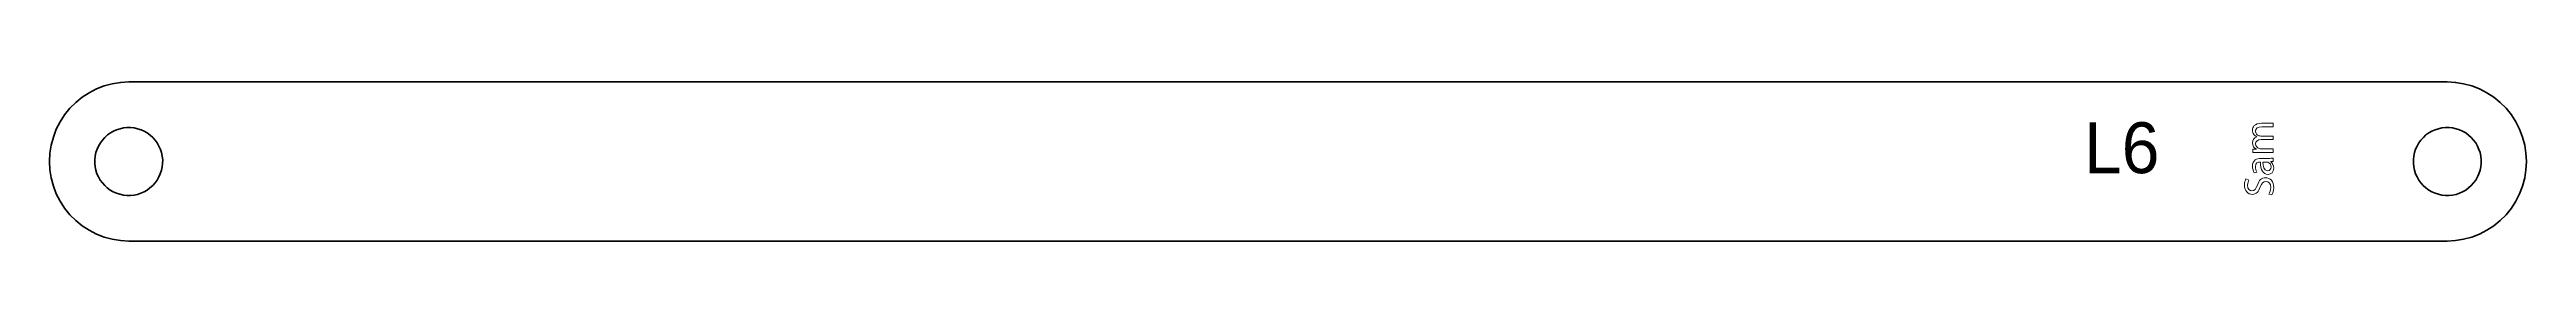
# Model space of a CAD drawing. Header units: millimetres. Extents: x 4 to 295, y -240 to -4.
# Drawn here: x 4.3 to 150.5, y -142.6 to -133.2 of the extents above; entities that cross this region are included whole.
import ezdxf

# ---------------------------------------------------------------- set-up
doc = ezdxf.new("R2010")
doc.units = ezdxf.units.MM
doc.header["$MEASUREMENT"] = 0
doc.layers.add('Layer 1', color=7, linetype='Continuous', lineweight=0)

# ---------------------------------------------------------------- blocks, each defined once
blk = doc.blocks.new('Block_17')
at = {"layer": 'Layer 1', "color": 240, "lineweight": 0, "true_color": 0xff1c24}
for points, knots in [([(134.7, -137.39), (134.57, -137.39), (134.47, -137.39), (134.37, -137.4), (134.37, -137.4), (134.37, -137.2), (134.37, -137.2), (134.37, -137.2), (134.57, -137.19), (134.57, -137.19), (134.57, -137.19), (134.57, -137.19), (134.57, -137.19), (134.45, -137.12), (134.34, -137.01), (134.34, -136.81), (134.34, -136.65), (134.44, -136.52), (134.59, -136.47), (134.59, -136.47), (134.59, -136.46), (134.59, -136.46), (134.52, -136.43), (134.47, -136.38), (134.43, -136.33), (134.37, -136.26), (134.34, -136.18), (134.34, -136.06), (134.34, -135.91), (134.45, -135.67), (134.87, -135.67), (134.87, -135.67), (135.57, -135.67), (135.57, -135.67), (135.57, -135.67), (135.57, -135.88), (135.57, -135.88), (135.57, -135.88), (134.89, -135.88), (134.89, -135.88), (134.66, -135.88), (134.52, -135.97), (134.52, -136.14), (134.52, -136.27), (134.62, -136.36), (134.72, -136.4), (134.75, -136.41), (134.79, -136.42), (134.83, -136.42), (134.83, -136.42), (135.57, -136.42), (135.57, -136.42), (135.57, -136.42), (135.57, -136.63), (135.57, -136.63), (135.57, -136.63), (134.85, -136.63), (134.85, -136.63), (134.66, -136.63), (134.52, -136.72), (134.52, -136.88), (134.52, -137.02), (134.63, -137.12), (134.74, -137.15), (134.77, -137.17), (134.81, -137.17), (134.85, -137.17), (134.85, -137.17), (135.57, -137.17), (135.57, -137.17), (135.57, -137.17), (135.57, -137.39), (135.57, -137.39), (135.57, -137.39), (134.7, -137.39), (134.7, -137.39)], [0, 0, 0, 0, 1, 1, 1, 2, 2, 2, 3, 3, 3, 4, 4, 4, 5, 5, 5, 6, 6, 6, 7, 7, 7, 8, 8, 8, 9, 9, 9, 10, 10, 10, 11, 11, 11, 12, 12, 12, 13, 13, 13, 14, 14, 14, 15, 15, 15, 16, 16, 16, 17, 17, 17, 18, 18, 18, 19, 19, 19, 20, 20, 20, 21, 21, 21, 22, 22, 22, 23, 23, 23, 24, 24, 24, 25, 25, 25, 25]), ([(135.31, -139.84), (135.37, -139.74), (135.42, -139.6), (135.42, -139.45), (135.42, -139.23), (135.3, -139.1), (135.13, -139.1), (134.98, -139.1), (134.89, -139.19), (134.8, -139.42), (134.7, -139.69), (134.56, -139.86), (134.33, -139.86), (134.07, -139.86), (133.87, -139.64), (133.87, -139.32), (133.87, -139.14), (133.91, -139.02), (133.95, -138.95), (133.95, -138.95), (134.13, -139.01), (134.13, -139.01), (134.1, -139.06), (134.05, -139.17), (134.05, -139.32), (134.05, -139.55), (134.19, -139.64), (134.3, -139.64), (134.46, -139.64), (134.54, -139.54), (134.63, -139.31), (134.73, -139.02), (134.87, -138.88), (135.12, -138.88), (135.38, -138.88), (135.6, -139.07), (135.6, -139.47), (135.6, -139.63), (135.55, -139.8), (135.49, -139.89), (135.49, -139.89), (135.31, -139.84), (135.31, -139.84)], [0, 0, 0, 0, 1, 1, 1, 2, 2, 2, 3, 3, 3, 4, 4, 4, 5, 5, 5, 6, 6, 6, 7, 7, 7, 8, 8, 8, 9, 9, 9, 10, 10, 10, 11, 11, 11, 12, 12, 12, 13, 13, 13, 14, 14, 14, 14]), ([(135.57, -137.92), (135.57, -137.92), (135.42, -137.93), (135.42, -137.93), (135.42, -137.93), (135.42, -137.94), (135.42, -137.94), (135.52, -138.01), (135.6, -138.14), (135.6, -138.31), (135.6, -138.55), (135.43, -138.68), (135.26, -138.68), (134.97, -138.68), (134.81, -138.42), (134.81, -137.95), (134.81, -137.95), (134.78, -137.95), (134.78, -137.95), (134.68, -137.95), (134.51, -137.98), (134.51, -138.23), (134.51, -138.34), (134.54, -138.46), (134.6, -138.54), (134.6, -138.54), (134.45, -138.59), (134.45, -138.59), (134.39, -138.49), (134.34, -138.35), (134.34, -138.2), (134.34, -137.83), (134.6, -137.74), (134.84, -137.74), (134.84, -137.74), (135.29, -137.74), (135.29, -137.74), (135.39, -137.74), (135.49, -137.73), (135.57, -137.72), (135.57, -137.72), (135.57, -137.92), (135.57, -137.92)], [0, 0, 0, 0, 1, 1, 1, 2, 2, 2, 3, 3, 3, 4, 4, 4, 5, 5, 5, 6, 6, 6, 7, 7, 7, 8, 8, 8, 9, 9, 9, 10, 10, 10, 11, 11, 11, 12, 12, 12, 13, 13, 13, 14, 14, 14, 14]), ([(134.96, -137.95), (134.96, -138.19), (135, -138.46), (135.23, -138.46), (135.37, -138.46), (135.44, -138.36), (135.44, -138.25), (135.44, -138.1), (135.34, -138), (135.24, -137.96), (135.22, -137.95), (135.19, -137.95), (135.17, -137.95), (135.17, -137.95), (134.96, -137.95), (134.96, -137.95)], [0, 0, 0, 0, 1, 1, 1, 2, 2, 2, 3, 3, 3, 4, 4, 4, 5, 5, 5, 5])]:
    blk.add_open_spline(points, degree=3, knots=knots, dxfattribs=at)

msp = doc.modelspace()

# ---------------------------------------------------------------- linework, layer by layer
at = {"layer": 'Layer 1', "color": 18, "lineweight": 35, "true_color": 0x000000}
for points, knots in [([(8.95, -142.6), (8.95, -142.6), (8.46, -142.57), (8.46, -142.57), (8.46, -142.57), (7.97, -142.49), (7.97, -142.49), (7.97, -142.49), (7.5, -142.37), (7.5, -142.37), (7.5, -142.37), (7.04, -142.19), (7.04, -142.19), (7.04, -142.19), (6.61, -141.97), (6.61, -141.97), (6.61, -141.97), (6.2, -141.7), (6.2, -141.7), (6.2, -141.7), (5.82, -141.4), (5.82, -141.4), (5.82, -141.4), (5.47, -141.05), (5.47, -141.05), (5.47, -141.05), (5.16, -140.67), (5.16, -140.67), (5.16, -140.67), (4.9, -140.26), (4.9, -140.26), (4.9, -140.26), (4.67, -139.82), (4.67, -139.82), (4.67, -139.82), (4.5, -139.37), (4.5, -139.37), (4.5, -139.37), (4.37, -138.89), (4.37, -138.89), (4.37, -138.89), (4.29, -138.41), (4.29, -138.41), (4.29, -138.41), (4.27, -137.92), (4.27, -137.92), (4.27, -137.92), (4.29, -137.43), (4.29, -137.43), (4.29, -137.43), (4.37, -136.95), (4.37, -136.95), (4.37, -136.95), (4.5, -136.48), (4.5, -136.48), (4.5, -136.48), (4.67, -136.02), (4.67, -136.02), (4.67, -136.02), (4.9, -135.58), (4.9, -135.58), (4.9, -135.58), (5.16, -135.17), (5.16, -135.17), (5.16, -135.17), (5.47, -134.79), (5.47, -134.79), (5.47, -134.79), (5.82, -134.45), (5.82, -134.45), (5.82, -134.45), (6.2, -134.14), (6.2, -134.14), (6.2, -134.14), (6.61, -133.87), (6.61, -133.87), (6.61, -133.87), (7.04, -133.65), (7.04, -133.65), (7.04, -133.65), (7.5, -133.47), (7.5, -133.47), (7.5, -133.47), (7.97, -133.35), (7.97, -133.35), (7.97, -133.35), (8.46, -133.27), (8.46, -133.27), (8.46, -133.27), (8.95, -133.24), (8.95, -133.24), (8.95, -133.24), (145.84, -133.24), (145.84, -133.24), (145.84, -133.24), (146.33, -133.27), (146.33, -133.27), (146.33, -133.27), (146.81, -133.35), (146.81, -133.35), (146.81, -133.35), (147.29, -133.47), (147.29, -133.47), (147.29, -133.47), (147.74, -133.65), (147.74, -133.65), (147.74, -133.65), (148.18, -133.87), (148.18, -133.87), (148.18, -133.87), (148.59, -134.14), (148.59, -134.14), (148.59, -134.14), (148.97, -134.45), (148.97, -134.45), (148.97, -134.45), (149.32, -134.79), (149.32, -134.79), (149.32, -134.79), (149.63, -135.17), (149.63, -135.17), (149.63, -135.17), (149.89, -135.58), (149.89, -135.58), (149.89, -135.58), (150.11, -136.02), (150.11, -136.02), (150.11, -136.02), (150.29, -136.48), (150.29, -136.48), (150.29, -136.48), (150.42, -136.95), (150.42, -136.95), (150.42, -136.95), (150.49, -137.43), (150.49, -137.43), (150.49, -137.43), (150.52, -137.92), (150.52, -137.92), (150.52, -137.92), (150.49, -138.41), (150.49, -138.41), (150.49, -138.41), (150.42, -138.89), (150.42, -138.89), (150.42, -138.89), (150.29, -139.37), (150.29, -139.37), (150.29, -139.37), (150.11, -139.82), (150.11, -139.82), (150.11, -139.82), (149.89, -140.26), (149.89, -140.26), (149.89, -140.26), (149.63, -140.67), (149.63, -140.67), (149.63, -140.67), (149.32, -141.05), (149.32, -141.05), (149.32, -141.05), (148.97, -141.4), (148.97, -141.4), (148.97, -141.4), (148.59, -141.7), (148.59, -141.7), (148.59, -141.7), (148.18, -141.97), (148.18, -141.97), (148.18, -141.97), (147.74, -142.19), (147.74, -142.19), (147.74, -142.19), (147.29, -142.37), (147.29, -142.37), (147.29, -142.37), (146.81, -142.49), (146.81, -142.49), (146.81, -142.49), (146.33, -142.57), (146.33, -142.57), (146.33, -142.57), (145.84, -142.6), (145.84, -142.6), (145.84, -142.6), (8.95, -142.6), (8.95, -142.6)], [0, 0, 0, 0, 1, 1, 1, 2, 2, 2, 3, 3, 3, 4, 4, 4, 5, 5, 5, 6, 6, 6, 7, 7, 7, 8, 8, 8, 9, 9, 9, 10, 10, 10, 11, 11, 11, 12, 12, 12, 13, 13, 13, 14, 14, 14, 15, 15, 15, 16, 16, 16, 17, 17, 17, 18, 18, 18, 19, 19, 19, 20, 20, 20, 21, 21, 21, 22, 22, 22, 23, 23, 23, 24, 24, 24, 25, 25, 25, 26, 26, 26, 27, 27, 27, 28, 28, 28, 29, 29, 29, 30, 30, 30, 31, 31, 31, 32, 32, 32, 33, 33, 33, 34, 34, 34, 35, 35, 35, 36, 36, 36, 37, 37, 37, 38, 38, 38, 39, 39, 39, 40, 40, 40, 41, 41, 41, 42, 42, 42, 43, 43, 43, 44, 44, 44, 45, 45, 45, 46, 46, 46, 47, 47, 47, 48, 48, 48, 49, 49, 49, 50, 50, 50, 51, 51, 51, 52, 52, 52, 53, 53, 53, 54, 54, 54, 55, 55, 55, 56, 56, 56, 57, 57, 57, 58, 58, 58, 59, 59, 59, 60, 60, 60, 61, 61, 61, 62, 62, 62, 62]), ([(10.82, -137.21), (10.82, -137.21), (10.73, -137.01), (10.73, -137.01), (10.73, -137.01), (10.63, -136.83), (10.63, -136.83), (10.63, -136.83), (10.5, -136.66), (10.5, -136.66), (10.5, -136.66), (10.36, -136.51), (10.36, -136.51), (10.36, -136.51), (10.21, -136.37), (10.21, -136.37), (10.21, -136.37), (10.04, -136.24), (10.04, -136.24), (10.04, -136.24), (9.86, -136.14), (9.86, -136.14), (9.86, -136.14), (9.67, -136.05), (9.67, -136.05), (9.67, -136.05), (9.47, -135.99), (9.47, -135.99), (9.47, -135.99), (9.26, -135.94), (9.26, -135.94), (9.26, -135.94), (9.05, -135.92), (9.05, -135.92), (9.05, -135.92), (8.84, -135.92), (8.84, -135.92), (8.84, -135.92), (8.63, -135.94), (8.63, -135.94), (8.63, -135.94), (8.43, -135.99), (8.43, -135.99), (8.43, -135.99), (8.23, -136.05), (8.23, -136.05), (8.23, -136.05), (8.04, -136.13), (8.04, -136.13), (8.04, -136.13), (7.86, -136.24), (7.86, -136.24), (7.86, -136.24), (7.69, -136.36), (7.69, -136.36), (7.69, -136.36), (7.53, -136.5), (7.53, -136.5), (7.53, -136.5), (7.39, -136.66), (7.39, -136.66), (7.39, -136.66), (7.27, -136.83), (7.27, -136.83), (7.27, -136.83), (7.16, -137.01), (7.16, -137.01), (7.16, -137.01), (7.08, -137.2), (7.08, -137.2), (7.08, -137.2), (7.01, -137.4), (7.01, -137.4), (7.01, -137.4), (6.97, -137.6), (6.97, -137.6), (6.97, -137.6), (6.95, -137.81), (6.95, -137.81), (6.95, -137.81), (6.95, -138.02), (6.95, -138.02), (6.95, -138.02), (6.97, -138.23), (6.97, -138.23), (6.97, -138.23), (7.01, -138.44), (7.01, -138.44), (7.01, -138.44), (7.07, -138.64), (7.07, -138.64), (7.07, -138.64), (7.16, -138.83), (7.16, -138.83), (7.16, -138.83), (7.26, -139.01), (7.26, -139.01), (7.26, -139.01), (7.39, -139.18), (7.39, -139.18), (7.39, -139.18), (7.53, -139.33), (7.53, -139.33), (7.53, -139.33), (7.68, -139.47), (7.68, -139.47), (7.68, -139.47), (7.85, -139.6), (7.85, -139.6), (7.85, -139.6), (8.03, -139.7), (8.03, -139.7), (8.03, -139.7), (8.22, -139.79), (8.22, -139.79), (8.22, -139.79), (8.42, -139.85), (8.42, -139.85), (8.42, -139.85), (8.63, -139.9), (8.63, -139.9), (8.63, -139.9), (8.84, -139.92), (8.84, -139.92), (8.84, -139.92), (9.05, -139.92), (9.05, -139.92), (9.05, -139.92), (9.26, -139.9), (9.26, -139.9), (9.26, -139.9), (9.46, -139.86), (9.46, -139.86), (9.46, -139.86), (9.66, -139.79), (9.66, -139.79), (9.66, -139.79), (9.85, -139.71), (9.85, -139.71), (9.85, -139.71), (10.03, -139.6), (10.03, -139.6), (10.03, -139.6), (10.2, -139.48), (10.2, -139.48), (10.2, -139.48), (10.36, -139.34), (10.36, -139.34), (10.36, -139.34), (10.5, -139.18), (10.5, -139.18), (10.5, -139.18), (10.62, -139.01), (10.62, -139.01), (10.62, -139.01), (10.73, -138.83), (10.73, -138.83), (10.73, -138.83), (10.81, -138.64), (10.81, -138.64), (10.81, -138.64), (10.88, -138.44), (10.88, -138.44), (10.88, -138.44), (10.92, -138.24), (10.92, -138.24), (10.92, -138.24), (10.94, -138.03), (10.94, -138.03), (10.94, -138.03), (10.95, -137.82), (10.95, -137.82), (10.95, -137.82), (10.92, -137.61), (10.92, -137.61), (10.92, -137.61), (10.88, -137.4), (10.88, -137.4), (10.88, -137.4), (10.82, -137.21), (10.82, -137.21)], [0, 0, 0, 0, 1, 1, 1, 2, 2, 2, 3, 3, 3, 4, 4, 4, 5, 5, 5, 6, 6, 6, 7, 7, 7, 8, 8, 8, 9, 9, 9, 10, 10, 10, 11, 11, 11, 12, 12, 12, 13, 13, 13, 14, 14, 14, 15, 15, 15, 16, 16, 16, 17, 17, 17, 18, 18, 18, 19, 19, 19, 20, 20, 20, 21, 21, 21, 22, 22, 22, 23, 23, 23, 24, 24, 24, 25, 25, 25, 26, 26, 26, 27, 27, 27, 28, 28, 28, 29, 29, 29, 30, 30, 30, 31, 31, 31, 32, 32, 32, 33, 33, 33, 34, 34, 34, 35, 35, 35, 36, 36, 36, 37, 37, 37, 38, 38, 38, 39, 39, 39, 40, 40, 40, 41, 41, 41, 42, 42, 42, 43, 43, 43, 44, 44, 44, 45, 45, 45, 46, 46, 46, 47, 47, 47, 48, 48, 48, 49, 49, 49, 50, 50, 50, 51, 51, 51, 52, 52, 52, 53, 53, 53, 54, 54, 54, 55, 55, 55, 56, 56, 56, 57, 57, 57, 58, 58, 58, 59, 59, 59, 60, 60, 60, 60]), ([(147.71, -137.21), (147.71, -137.21), (147.63, -137.01), (147.63, -137.01), (147.63, -137.01), (147.52, -136.83), (147.52, -136.83), (147.52, -136.83), (147.4, -136.66), (147.4, -136.66), (147.4, -136.66), (147.26, -136.51), (147.26, -136.51), (147.26, -136.51), (147.1, -136.37), (147.1, -136.37), (147.1, -136.37), (146.94, -136.24), (146.94, -136.24), (146.94, -136.24), (146.75, -136.14), (146.75, -136.14), (146.75, -136.14), (146.56, -136.05), (146.56, -136.05), (146.56, -136.05), (146.36, -135.99), (146.36, -135.99), (146.36, -135.99), (146.16, -135.94), (146.16, -135.94), (146.16, -135.94), (145.95, -135.92), (145.95, -135.92), (145.95, -135.92), (145.74, -135.92), (145.74, -135.92), (145.74, -135.92), (145.53, -135.94), (145.53, -135.94), (145.53, -135.94), (145.33, -135.99), (145.33, -135.99), (145.33, -135.99), (145.13, -136.05), (145.13, -136.05), (145.13, -136.05), (144.94, -136.13), (144.94, -136.13), (144.94, -136.13), (144.75, -136.24), (144.75, -136.24), (144.75, -136.24), (144.58, -136.36), (144.58, -136.36), (144.58, -136.36), (144.43, -136.5), (144.43, -136.5), (144.43, -136.5), (144.29, -136.66), (144.29, -136.66), (144.29, -136.66), (144.16, -136.83), (144.16, -136.83), (144.16, -136.83), (144.06, -137.01), (144.06, -137.01), (144.06, -137.01), (143.97, -137.2), (143.97, -137.2), (143.97, -137.2), (143.91, -137.4), (143.91, -137.4), (143.91, -137.4), (143.86, -137.6), (143.86, -137.6), (143.86, -137.6), (143.84, -137.81), (143.84, -137.81), (143.84, -137.81), (143.84, -138.02), (143.84, -138.02), (143.84, -138.02), (143.86, -138.23), (143.86, -138.23), (143.86, -138.23), (143.91, -138.44), (143.91, -138.44), (143.91, -138.44), (143.97, -138.64), (143.97, -138.64), (143.97, -138.64), (144.06, -138.83), (144.06, -138.83), (144.06, -138.83), (144.16, -139.01), (144.16, -139.01), (144.16, -139.01), (144.28, -139.18), (144.28, -139.18), (144.28, -139.18), (144.42, -139.33), (144.42, -139.33), (144.42, -139.33), (144.58, -139.47), (144.58, -139.47), (144.58, -139.47), (144.75, -139.6), (144.75, -139.6), (144.75, -139.6), (144.93, -139.7), (144.93, -139.7), (144.93, -139.7), (145.12, -139.79), (145.12, -139.79), (145.12, -139.79), (145.32, -139.85), (145.32, -139.85), (145.32, -139.85), (145.53, -139.9), (145.53, -139.9), (145.53, -139.9), (145.73, -139.92), (145.73, -139.92), (145.73, -139.92), (145.94, -139.92), (145.94, -139.92), (145.94, -139.92), (146.15, -139.9), (146.15, -139.9), (146.15, -139.9), (146.36, -139.86), (146.36, -139.86), (146.36, -139.86), (146.56, -139.79), (146.56, -139.79), (146.56, -139.79), (146.75, -139.71), (146.75, -139.71), (146.75, -139.71), (146.93, -139.6), (146.93, -139.6), (146.93, -139.6), (147.1, -139.48), (147.1, -139.48), (147.1, -139.48), (147.26, -139.34), (147.26, -139.34), (147.26, -139.34), (147.4, -139.18), (147.4, -139.18), (147.4, -139.18), (147.52, -139.01), (147.52, -139.01), (147.52, -139.01), (147.63, -138.83), (147.63, -138.83), (147.63, -138.83), (147.71, -138.64), (147.71, -138.64), (147.71, -138.64), (147.78, -138.44), (147.78, -138.44), (147.78, -138.44), (147.82, -138.24), (147.82, -138.24), (147.82, -138.24), (147.84, -138.03), (147.84, -138.03), (147.84, -138.03), (147.84, -137.82), (147.84, -137.82), (147.84, -137.82), (147.82, -137.61), (147.82, -137.61), (147.82, -137.61), (147.78, -137.4), (147.78, -137.4), (147.78, -137.4), (147.71, -137.21), (147.71, -137.21)], [0, 0, 0, 0, 1, 1, 1, 2, 2, 2, 3, 3, 3, 4, 4, 4, 5, 5, 5, 6, 6, 6, 7, 7, 7, 8, 8, 8, 9, 9, 9, 10, 10, 10, 11, 11, 11, 12, 12, 12, 13, 13, 13, 14, 14, 14, 15, 15, 15, 16, 16, 16, 17, 17, 17, 18, 18, 18, 19, 19, 19, 20, 20, 20, 21, 21, 21, 22, 22, 22, 23, 23, 23, 24, 24, 24, 25, 25, 25, 26, 26, 26, 27, 27, 27, 28, 28, 28, 29, 29, 29, 30, 30, 30, 31, 31, 31, 32, 32, 32, 33, 33, 33, 34, 34, 34, 35, 35, 35, 36, 36, 36, 37, 37, 37, 38, 38, 38, 39, 39, 39, 40, 40, 40, 41, 41, 41, 42, 42, 42, 43, 43, 43, 44, 44, 44, 45, 45, 45, 46, 46, 46, 47, 47, 47, 48, 48, 48, 49, 49, 49, 50, 50, 50, 51, 51, 51, 52, 52, 52, 53, 53, 53, 54, 54, 54, 55, 55, 55, 56, 56, 56, 57, 57, 57, 58, 58, 58, 59, 59, 59, 60, 60, 60, 60])]:
    msp.add_open_spline(points, degree=3, knots=knots, dxfattribs=at)

# ---------------------------------------------------------------- block references
at = {"layer": 'Layer 1'}
msp.add_blockref('Block_17', (0, 0), dxfattribs=at)

# ---------------------------------------------------------------- texts
at = {"layer": 'Layer 1', "insert": (124.39, -138.65), "char_height": 0.2, "attachment_point": 7}
msp.add_mtext('\\C240;\\c2366701;\\FMyriad Pro|b0|i0|c1;\\H2.997200;\\W1.000000;L6', dxfattribs=at)

doc.saveas('drawing.dxf')
